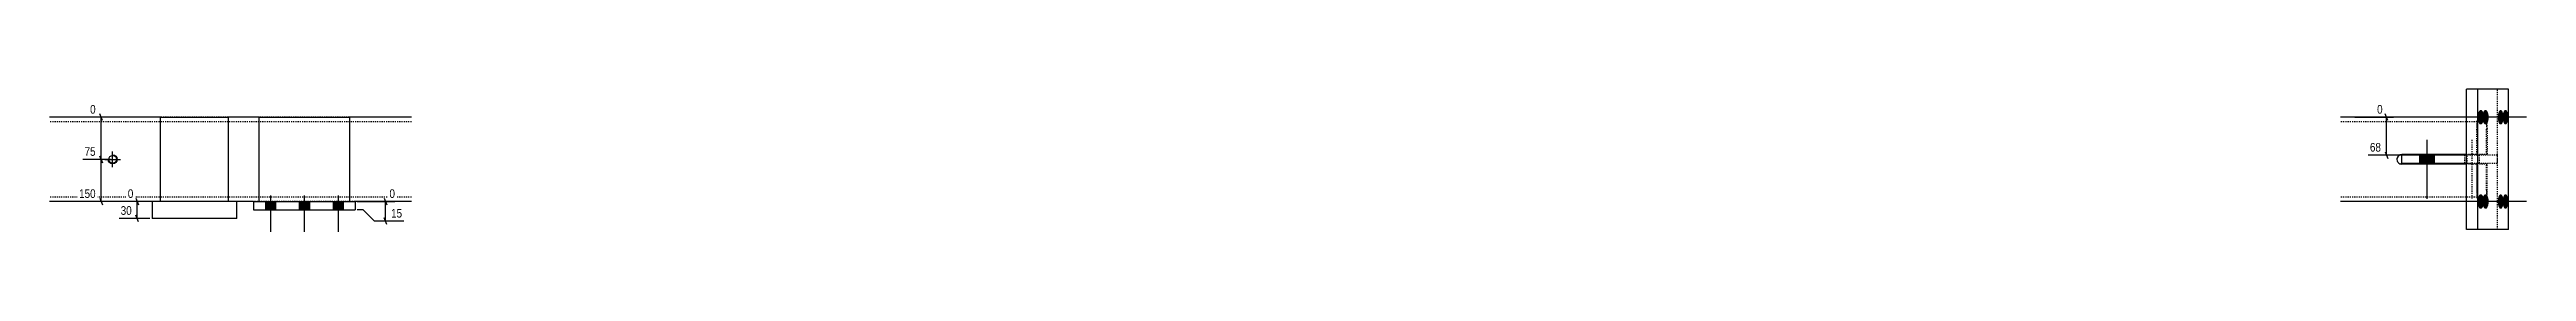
# Model space of a CAD drawing. Header units: millimetres. Extents: x 7 to 46952, y 6 to 1565.
# Drawn here: x 22808 to 27202, y 6 to 260 of the extents above; entities that cross this region are included whole.
import ezdxf

# ---------------------------------------------------------------- set-up
doc = ezdxf.new("R2010")
doc.units = ezdxf.units.MM
doc.linetypes.add('DXK_LINE_DOT2', pattern=[3.9198, 1.9599, -1.9599])
doc.layers.add('MÅLSÆTNING', color=7, linetype='Continuous')
doc.layers.add('STÅL', color=7, linetype='Continuous')
doc.styles.add('Arial Narrow', font='ARIALN.TTF', dxfattribs={"height": 0.2})

msp = doc.modelspace()

# ---------------------------------------------------------------- hatches: boundary and pattern name
at = {"layer": 'STÅL', "linetype": 'Continuous'}
for points in [[(27115.4, 209.6), (27115.5, 212.3), (27115.8, 214.9), (27116.4, 217.2), (27117.2, 219.3), (27118.2, 220.9), (27119.3, 222), (27120.5, 222.5), (27121.7, 222.5), (27122.8, 222), (27123.9, 220.9), (27124.9, 219.3), (27125.7, 217.2), (27126.3, 214.9), (27126.6, 212.3), (27126.8, 209.6), (27126.6, 206.9), (27126.3, 204.3), (27125.7, 202), (27124.9, 199.9), (27123.9, 198.3), (27122.8, 197.2), (27121.7, 196.7), (27120.5, 196.7), (27119.3, 197.2), (27118.2, 198.3), (27117.2, 199.9), (27116.4, 202), (27115.8, 204.3), (27115.5, 206.9)], [(27124, 209.6), (27124.2, 212.3), (27124.5, 214.9), (27125.1, 217.2), (27125.9, 219.3), (27126.8, 220.9), (27127.9, 222), (27129, 222.5), (27130.2, 222.5), (27131.3, 222), (27132.4, 220.9), (27133.3, 219.3), (27134.1, 217.2), (27134.7, 214.9), (27135, 212.3), (27135.1, 209.6), (27135, 206.9), (27134.7, 204.3), (27134.1, 202), (27133.3, 199.9), (27132.4, 198.3), (27131.3, 197.2), (27130.2, 196.7), (27129, 196.7), (27127.9, 197.2), (27126.8, 198.3), (27125.9, 199.9), (27125.1, 202), (27124.5, 204.3), (27124.2, 206.9)], [(27151.3, 209.6), (27151.4, 212.3), (27151.7, 214.9), (27152.3, 217.2), (27153, 219.3), (27153.8, 220.9), (27154.8, 222), (27155.9, 222.5), (27156.9, 222.5), (27158, 222), (27159, 220.9), (27159.8, 219.3), (27160.5, 217.2), (27161.1, 214.9), (27161.4, 212.3), (27161.5, 209.6), (27161.4, 206.9), (27161.1, 204.3), (27160.5, 202), (27159.8, 199.9), (27159, 198.3), (27158, 197.2), (27156.9, 196.7), (27155.9, 196.7), (27154.8, 197.2), (27153.8, 198.3), (27153, 199.9), (27152.3, 202), (27151.7, 204.3), (27151.4, 206.9)], [(27159.9, 209.6), (27160.1, 212.3), (27160.4, 214.9), (27160.9, 217.2), (27161.6, 219.3), (27162.4, 220.9), (27163.4, 222), (27164.4, 222.5), (27165.5, 222.5), (27166.5, 222), (27167.4, 220.9), (27168.3, 219.3), (27169, 217.2), (27169.5, 214.9), (27169.8, 212.3), (27169.9, 209.6), (27169.8, 206.9), (27169.5, 204.3), (27169, 202), (27168.3, 199.9), (27167.4, 198.3), (27166.5, 197.2), (27165.5, 196.7), (27164.4, 196.7), (27163.4, 197.2), (27162.4, 198.3), (27161.6, 199.9), (27160.9, 202), (27160.4, 204.3), (27160.1, 206.9)], [(27012.4, 127.1), (27038.4, 127.1), (27038.4, 142.1), (27012.4, 142.1)], [(23191.4, 44.6), (23209.4, 44.6), (23209.4, 59.6), (23191.4, 59.6)], [(23191.4, 44.6), (23209.4, 44.6), (23209.4, 59.6), (23191.4, 59.6)], [(23251.4, 44.6), (23269.4, 44.6), (23269.4, 59.6), (23251.4, 59.6)], [(23251.4, 44.6), (23269.4, 44.6), (23269.4, 59.6), (23251.4, 59.6)], [(23311.4, 44.6), (23329.4, 44.6), (23329.4, 59.6), (23311.4, 59.6)], [(23311.4, 44.6), (23329.4, 44.6), (23329.4, 59.6), (23311.4, 59.6)], [(27115.4, 59.6), (27115.5, 62.3), (27115.8, 64.9), (27116.4, 67.2), (27117.2, 69.3), (27118.2, 70.9), (27119.3, 72), (27120.5, 72.5), (27121.7, 72.5), (27122.8, 72), (27123.9, 70.9), (27124.9, 69.3), (27125.7, 67.2), (27126.3, 64.9), (27126.6, 62.3), (27126.8, 59.6), (27126.6, 56.9), (27126.3, 54.3), (27125.7, 52), (27124.9, 49.9), (27123.9, 48.3), (27122.8, 47.2), (27121.7, 46.7), (27120.5, 46.7), (27119.3, 47.2), (27118.2, 48.3), (27117.2, 49.9), (27116.4, 52), (27115.8, 54.3), (27115.5, 56.9)], [(27124, 59.6), (27124.2, 62.3), (27124.5, 64.9), (27125.1, 67.2), (27125.9, 69.3), (27126.8, 70.9), (27127.9, 72), (27129, 72.5), (27130.2, 72.5), (27131.3, 72), (27132.4, 70.9), (27133.3, 69.3), (27134.1, 67.2), (27134.7, 64.9), (27135, 62.3), (27135.1, 59.6), (27135, 56.9), (27134.7, 54.3), (27134.1, 52), (27133.3, 49.9), (27132.4, 48.3), (27131.3, 47.2), (27130.2, 46.7), (27129, 46.7), (27127.9, 47.2), (27126.8, 48.3), (27125.9, 49.9), (27125.1, 52), (27124.5, 54.3), (27124.2, 56.9)], [(27151.3, 59.6), (27151.4, 62.3), (27151.7, 64.9), (27152.3, 67.2), (27153, 69.3), (27153.8, 70.9), (27154.8, 72), (27155.9, 72.5), (27156.9, 72.5), (27158, 72), (27159, 70.9), (27159.8, 69.3), (27160.5, 67.2), (27161.1, 64.9), (27161.4, 62.3), (27161.5, 59.6), (27161.4, 56.9), (27161.1, 54.3), (27160.5, 52), (27159.8, 49.9), (27159, 48.3), (27158, 47.2), (27156.9, 46.7), (27155.9, 46.7), (27154.8, 47.2), (27153.8, 48.3), (27153, 49.9), (27152.3, 52), (27151.7, 54.3), (27151.4, 56.9)], [(27159.9, 59.6), (27160.1, 62.3), (27160.4, 64.9), (27160.9, 67.2), (27161.6, 69.3), (27162.4, 70.9), (27163.4, 72), (27164.4, 72.5), (27165.5, 72.5), (27166.5, 72), (27167.4, 70.9), (27168.3, 69.3), (27169, 67.2), (27169.5, 64.9), (27169.8, 62.3), (27169.9, 59.6), (27169.8, 56.9), (27169.5, 54.3), (27169, 52), (27168.3, 49.9), (27167.4, 48.3), (27166.5, 47.2), (27165.5, 46.7), (27164.4, 46.7), (27163.4, 47.2), (27162.4, 48.3), (27161.6, 49.9), (27160.9, 52), (27160.4, 54.3), (27160.1, 56.9)]]:
    msp.add_hatch(color=96, dxfattribs=at).paths.add_polyline_path(points)

# ---------------------------------------------------------------- linework, layer by layer
at = {"layer": 'MÅLSÆTNING', "color": 7, "linetype": 'Continuous'}
for p, q in [((22906.4, 209.6), (22877.4, 209.6)), ((22902.2, 203.6), (22897.4, 215.6)), ((22899.8, 134.6), (22899.8, 209.6)), ((26898, 209.6), (26966.5, 209.6)), ((26956.1, 203.6), (26951.3, 215.6)), ((26953.7, 142.1), (26953.7, 209.6)), ((22916.4, 134.6), (22867.7, 134.6)), ((22916.4, 134.6), (22867.7, 134.6)), ((22897.4, 140.6), (22902.2, 128.6)), ((22902.2, 128.6), (22897.4, 140.6)), ((22899.8, 59.6), (22899.8, 134.6)), ((26976.4, 142.1), (26921.6, 142.1)), ((26951.3, 148.1), (26956.1, 136.1)), ((22897.4, 65.6), (22902.2, 53.6)), ((22986.4, 59.6), (22947.3, 59.6)), ((22961.5, 65.6), (22966.3, 53.6)), ((22963.9, 29.6), (22963.9, 59.6)), ((23354.4, 59.6), (23421.2, 59.6)), ((23364.6, 44.6), (23354.4, 44.6)), ((23384.6, 24.6), (23364.6, 44.6)), ((23402.2, 65.6), (23407, 53.6)), ((23404.6, 24.6), (23404.6, 59.6)), ((22986.4, 29.6), (22931.8, 29.6)), ((22966.3, 23.6), (22961.5, 35.6)), ((23436.8, 24.6), (23384.6, 24.6)), ((23407, 18.6), (23402.2, 30.6))]:
    msp.add_line(p, q, dxfattribs=at)
at = {"layer": 'STÅL', "color": 2, "linetype": 'Continuous'}
for p, q in [((27095.7, 9.6), (27095.7, 259.6)), ((27170.4, 259.6), (27095.7, 259.6)), ((27115.6, 9.6), (27115.6, 259.6)), ((27170.4, 9.6), (27170.4, 259.6)), ((23005.4, 209.6), (22808.4, 209.6)), ((23005.4, 59.6), (23005.4, 209.6)), ((23005.4, 209.6), (23125.4, 209.6)), ((23180.4, 209.6), (23125.4, 209.6)), ((23125.4, 209.6), (23125.4, 59.6)), ((23180.4, 59.6), (23180.4, 209.6)), ((23180.4, 209.6), (23340.4, 209.6)), ((23450.4, 209.6), (23340.4, 209.6)), ((23340.4, 209.6), (23340.4, 59.6)), ((27095.7, 209.6), (26872.4, 209.6)), ((26980.9, 143.1), (26977.7, 142.5)), ((27095.7, 142.1), (26980.4, 142.1)), ((26980.4, 142.1), (26980.4, 127.1)), ((27095.7, 143.1), (26980.9, 143.1)), ((26977.7, 126.7), (26980.9, 126.1)), ((27095.7, 127.1), (26980.4, 127.1)), ((27095.7, 126.1), (26980.9, 126.1)), ((22990.4, 59.6), (22808.4, 59.6)), ((23140.4, 59.6), (22990.4, 59.6)), ((22990.4, 59.6), (22990.4, 29.6)), ((23140.4, 29.6), (23140.4, 59.6)), ((23170.4, 59.6), (23140.4, 59.6)), ((23170.4, 59.6), (23350.4, 59.6)), ((23170.4, 59.6), (23170.4, 44.6)), ((23170.4, 44.6), (23350.4, 44.6)), ((23450.4, 59.6), (23350.4, 59.6)), ((23350.4, 59.6), (23350.4, 44.6)), ((27095.7, 59.6), (26872.4, 59.6)), ((23140.4, 29.6), (22990.4, 29.6)), ((27170.4, 9.6), (27095.7, 9.6))]:
    msp.add_line(p, q, dxfattribs=at)
at = {"layer": 'STÅL', "color": 7, "linetype": 'DXK_LINE_DOT2'}
for p, q in [((27150.6, 9.6), (27150.6, 259.6)), ((23450.4, 201.6), (22808.4, 201.6)), ((23125.4, 209.6), (23005.4, 209.6)), ((23005.4, 59.6), (23005.4, 209.6)), ((23125.4, 209.6), (23125.4, 59.6)), ((23340.4, 209.6), (23180.4, 209.6)), ((23180.4, 59.6), (23180.4, 209.6)), ((23340.4, 209.6), (23340.4, 59.6)), ((27129.9, 201.6), (26872.4, 201.6)), ((27129.9, 209.6), (27095.7, 209.6)), ((27114.1, 197.3), (27113.9, 189.6)), ((27113.9, 143.1), (27113.9, 189.6)), ((27114.7, 203.7), (27114.1, 197.3)), ((27115.5, 208.1), (27114.7, 203.7)), ((27114.9, 189.6), (27115, 194.2)), ((27114.9, 143.1), (27114.9, 189.6)), ((27115, 194.2), (27115.3, 198.1)), ((27115.3, 198.1), (27115.8, 200.7)), ((27115.5, 208.1), (27115.6, 208.3)), ((27115.6, 208.3), (27116.4, 209.6)), ((27115.8, 200.7), (27116.4, 201.6)), ((27130.8, 208.1), (27129.9, 209.6)), ((27129.9, 201.6), (27130.5, 200.7)), ((27130.5, 200.7), (27130.9, 198.1)), ((27131.6, 203.7), (27130.8, 208.1)), ((27130.9, 198.1), (27131.3, 194.2)), ((27131.3, 194.2), (27131.4, 189.6)), ((27131.4, 143.1), (27131.4, 189.6)), ((27132.2, 197.3), (27131.6, 203.7)), ((27132.4, 189.6), (27132.2, 197.3)), ((27132.4, 189.6), (27132.4, 143.1)), ((26977.7, 142.5), (26980.9, 143.1)), ((27132.4, 143.1), (26980.9, 143.1)), ((27150.4, 142.1), (27095.7, 142.1)), ((27096.9, 127.1), (27096.9, 142.1)), ((27150.4, 142.1), (27150.4, 127.1)), ((26980.9, 126.1), (26977.7, 126.7)), ((27132.4, 126.1), (26980.9, 126.1)), ((27150.4, 127.1), (27095.7, 127.1)), ((27113.9, 126.1), (27113.9, 79.6)), ((27114.9, 79.6), (27114.9, 126.1)), ((27131.4, 79.6), (27131.4, 126.1)), ((27132.4, 79.6), (27132.4, 126.1)), ((23450.4, 67.6), (22808.4, 67.6)), ((23140.4, 59.6), (22990.4, 59.6)), ((23350.4, 59.6), (23170.4, 59.6)), ((27129.9, 67.6), (26872.4, 67.6)), ((27129.9, 59.6), (27095.7, 59.6)), ((27113.9, 79.6), (27114.1, 71.9)), ((27114.1, 71.9), (27114.7, 65.5)), ((27114.7, 65.5), (27115.5, 61.1)), ((27115, 75), (27114.9, 79.6)), ((27115.3, 71.1), (27115, 75)), ((27115.8, 68.5), (27115.3, 71.1)), ((27115.5, 61.1), (27116.4, 59.6)), ((27116.4, 67.6), (27115.8, 68.5)), ((27130.5, 68.5), (27129.9, 67.6)), ((27129.9, 59.6), (27130.8, 61.1)), ((27130.9, 71.1), (27130.5, 68.5)), ((27130.8, 61.1), (27131.6, 65.5)), ((27131.3, 75), (27130.9, 71.1)), ((27131.4, 79.6), (27131.3, 75)), ((27131.6, 65.5), (27132.2, 71.9)), ((27132.2, 71.9), (27132.4, 79.6))]:
    msp.add_line(p, q, dxfattribs=at)
at = {"layer": 'STÅL', "color": 96, "linetype": 'Continuous'}
for p, q in [((27158.3, 209.6), (27054.1, 209.6)), ((27166.8, 209.6), (27062.6, 209.6)), ((27193.6, 209.6), (27089.4, 209.6)), ((27202.2, 209.6), (27097.9, 209.6)), ((22906.4, 134.6), (22934.4, 134.6)), ((22913, 131.5), (22912.4, 134.6)), ((22912.4, 134.6), (22912.4, 134.6)), ((22913.4, 134.6), (22914, 137.3)), ((22914, 131.9), (22913.4, 134.6)), ((22913.4, 134.6), (22913.4, 134.6)), ((22914, 137.3), (22915.5, 139.5)), ((22915.5, 129.6), (22914, 131.9)), ((22915.5, 139.5), (22917.8, 141.1)), ((22917.8, 141.1), (22920.4, 141.6)), ((22920.4, 120.6), (22920.4, 148.6)), ((22920.4, 142.6), (22920.4, 142.6)), ((22920.4, 142.6), (22923.5, 142)), ((22920.4, 141.6), (22920.4, 141.6)), ((22920.4, 141.6), (22923.1, 141.1)), ((22923.1, 141.1), (22925.4, 139.5)), ((22923.5, 142), (22926.1, 140.3)), ((22925.4, 139.5), (22926.9, 137.3)), ((22926.9, 131.9), (22925.4, 129.6)), ((22926.1, 140.3), (22927.8, 137.7)), ((22926.9, 137.3), (22927.4, 134.6)), ((22927.4, 134.6), (22926.9, 131.9)), ((22927.4, 134.6), (22927.4, 134.6)), ((22927.8, 137.7), (22928.4, 134.6)), ((22928.4, 134.6), (22927.8, 131.5)), ((22928.4, 134.6), (22928.4, 134.6)), ((27012.4, 142.1), (27012.4, 127.1)), ((27025.4, 169.1), (27025.4, 64.1)), ((27038.4, 142.1), (27038.4, 127.1)), ((22914.8, 128.9), (22913, 131.5)), ((22917.4, 127.2), (22914.8, 128.9)), ((22917.8, 128.1), (22915.5, 129.6)), ((22920.4, 126.6), (22917.4, 127.2)), ((22920.4, 127.6), (22917.8, 128.1)), ((22923.1, 128.1), (22920.4, 127.6)), ((22920.4, 127.6), (22920.4, 127.6)), ((22923.5, 127.2), (22920.4, 126.6)), ((22920.4, 126.6), (22920.4, 126.6)), ((22925.4, 129.6), (22923.1, 128.1)), ((22926.1, 128.9), (22923.5, 127.2)), ((22927.8, 131.5), (22926.1, 128.9)), ((23191.4, 59.6), (23191.4, 44.6)), ((23191.4, 59.6), (23191.4, 44.6)), ((23200.4, 70.6), (23200.4, 5.6)), ((23200.4, 70.6), (23200.4, 5.6)), ((23209.4, 59.6), (23209.4, 44.6)), ((23209.4, 59.6), (23209.4, 44.6)), ((23251.4, 59.6), (23251.4, 44.6)), ((23251.4, 59.6), (23251.4, 44.6)), ((23260.4, 70.6), (23260.4, 5.6)), ((23260.4, 70.6), (23260.4, 5.6)), ((23269.4, 59.6), (23269.4, 44.6)), ((23269.4, 59.6), (23269.4, 44.6)), ((23311.4, 59.6), (23311.4, 44.6)), ((23311.4, 59.6), (23311.4, 44.6)), ((23320.4, 70.6), (23320.4, 5.6)), ((23320.4, 70.6), (23320.4, 5.6)), ((23329.4, 59.6), (23329.4, 44.6)), ((23329.4, 59.6), (23329.4, 44.6)), ((27158.3, 59.6), (27054.1, 59.6)), ((27166.8, 59.6), (27062.6, 59.6)), ((27193.6, 59.6), (27089.4, 59.6)), ((27202.2, 59.6), (27097.9, 59.6))]:
    msp.add_line(p, q, dxfattribs=at)
at = {"layer": 'STÅL', "color": 96, "linetype": 'DXK_LINE_DOT2'}
for p, q in [((27092.4, 142.1), (27092.4, 127.1)), ((27105.4, 169.1), (27105.4, 64.1)), ((27118.4, 142.1), (27118.4, 127.1))]:
    msp.add_line(p, q, dxfattribs=at)
at = {"layer": 'STÅL', "color": 2, "linetype": 'Continuous'}
msp.add_arc((26980.9, 134.6), 8.5, 112.5, 247.5, dxfattribs=at)
at = {"layer": 'STÅL', "color": 7, "linetype": 'DXK_LINE_DOT2'}
msp.add_arc((26980.9, 134.6), 8.5, 112.5, 247.5, dxfattribs=at)

# ---------------------------------------------------------------- next in the draw order: wipeouts: each hides what was drawn before it
at = {"color": 0, "linetype": 'Continuous'}
for points in [[(22893.3, 212.8), (22893.3, 235.2), (22877.2, 235.2), (22877.2, 212.8)], [(26950.1, 212.8), (26950.1, 235.2), (26934, 235.2), (26934, 212.8)], [(22893.3, 137.8), (22893.3, 160.2), (22867.4, 160.2), (22867.4, 137.8)], [(26947.2, 145.3), (26947.2, 167.7), (26921.3, 167.7), (26921.3, 145.3)], [(22960.3, 62.8), (22960.3, 85.2), (22944.1, 85.2), (22944.1, 62.8)], [(23424.4, 62.8), (23424.4, 85.2), (23408.2, 85.2), (23408.2, 62.8)]]:
    msp.add_wipeout(points, dxfattribs=at).dxf.layer = 'MÅLSÆTNING'

# ---------------------------------------------------------------- next in the draw order: texts
at = {"layer": 'MÅLSÆTNING', "color": 3, "linetype": 'Continuous', "style": 'Arial Narrow'}
for s, height, p in [('0', 15.3, (22880.4, 216)), ('0', 15.3, (26937.2, 216)), ('75', 15.27, (22870.6, 141)), ('68', 15.27, (26924.5, 148.5))]:
    msp.add_text(s, height=height, dxfattribs=at).set_placement(p)

# ---------------------------------------------------------------- next in the draw order: wipeouts: each hides what was drawn before it
at = {"color": 0, "linetype": 'Continuous'}
for points in [[(22957.4, 32.8), (22957.4, 55.2), (22931.5, 55.2), (22931.5, 32.8)], [(23437, 27.8), (23437, 50.2), (23411.1, 50.2), (23411.1, 27.8)]]:
    msp.add_wipeout(points, dxfattribs=at).dxf.layer = 'MÅLSÆTNING'

# ---------------------------------------------------------------- next in the draw order: linework, layer by layer
at = {"layer": 'MÅLSÆTNING', "color": 7, "linetype": 'Continuous'}
msp.add_line((22986.4, 59.6), (22857.9, 59.6), dxfattribs=at)

# ---------------------------------------------------------------- next in the draw order: texts
at = {"layer": 'MÅLSÆTNING', "color": 3, "linetype": 'Continuous', "style": 'Arial Narrow'}
for s, height, p in [('30', 15.27, (22934.7, 36)), ('0', 15.3, (22947.3, 66)), ('0', 15.3, (23411.4, 66)), ('15', 15.27, (23414.3, 31))]:
    msp.add_text(s, height=height, dxfattribs=at).set_placement(p)

# ---------------------------------------------------------------- next in the draw order: wipeouts: each hides what was drawn before it
at = {"color": 0, "linetype": 'Continuous'}
msp.add_wipeout([(22893.3, 62.8), (22893.3, 85.2), (22857.7, 85.2), (22857.7, 62.8)], dxfattribs=at).dxf.layer = 'MÅLSÆTNING'

# ---------------------------------------------------------------- next in the draw order: texts
at = {"layer": 'MÅLSÆTNING', "color": 3, "linetype": 'Continuous', "style": 'Arial Narrow'}
msp.add_text('150', height=15.27, dxfattribs=at).set_placement((22860.9, 66))

doc.saveas('drawing.dxf')
